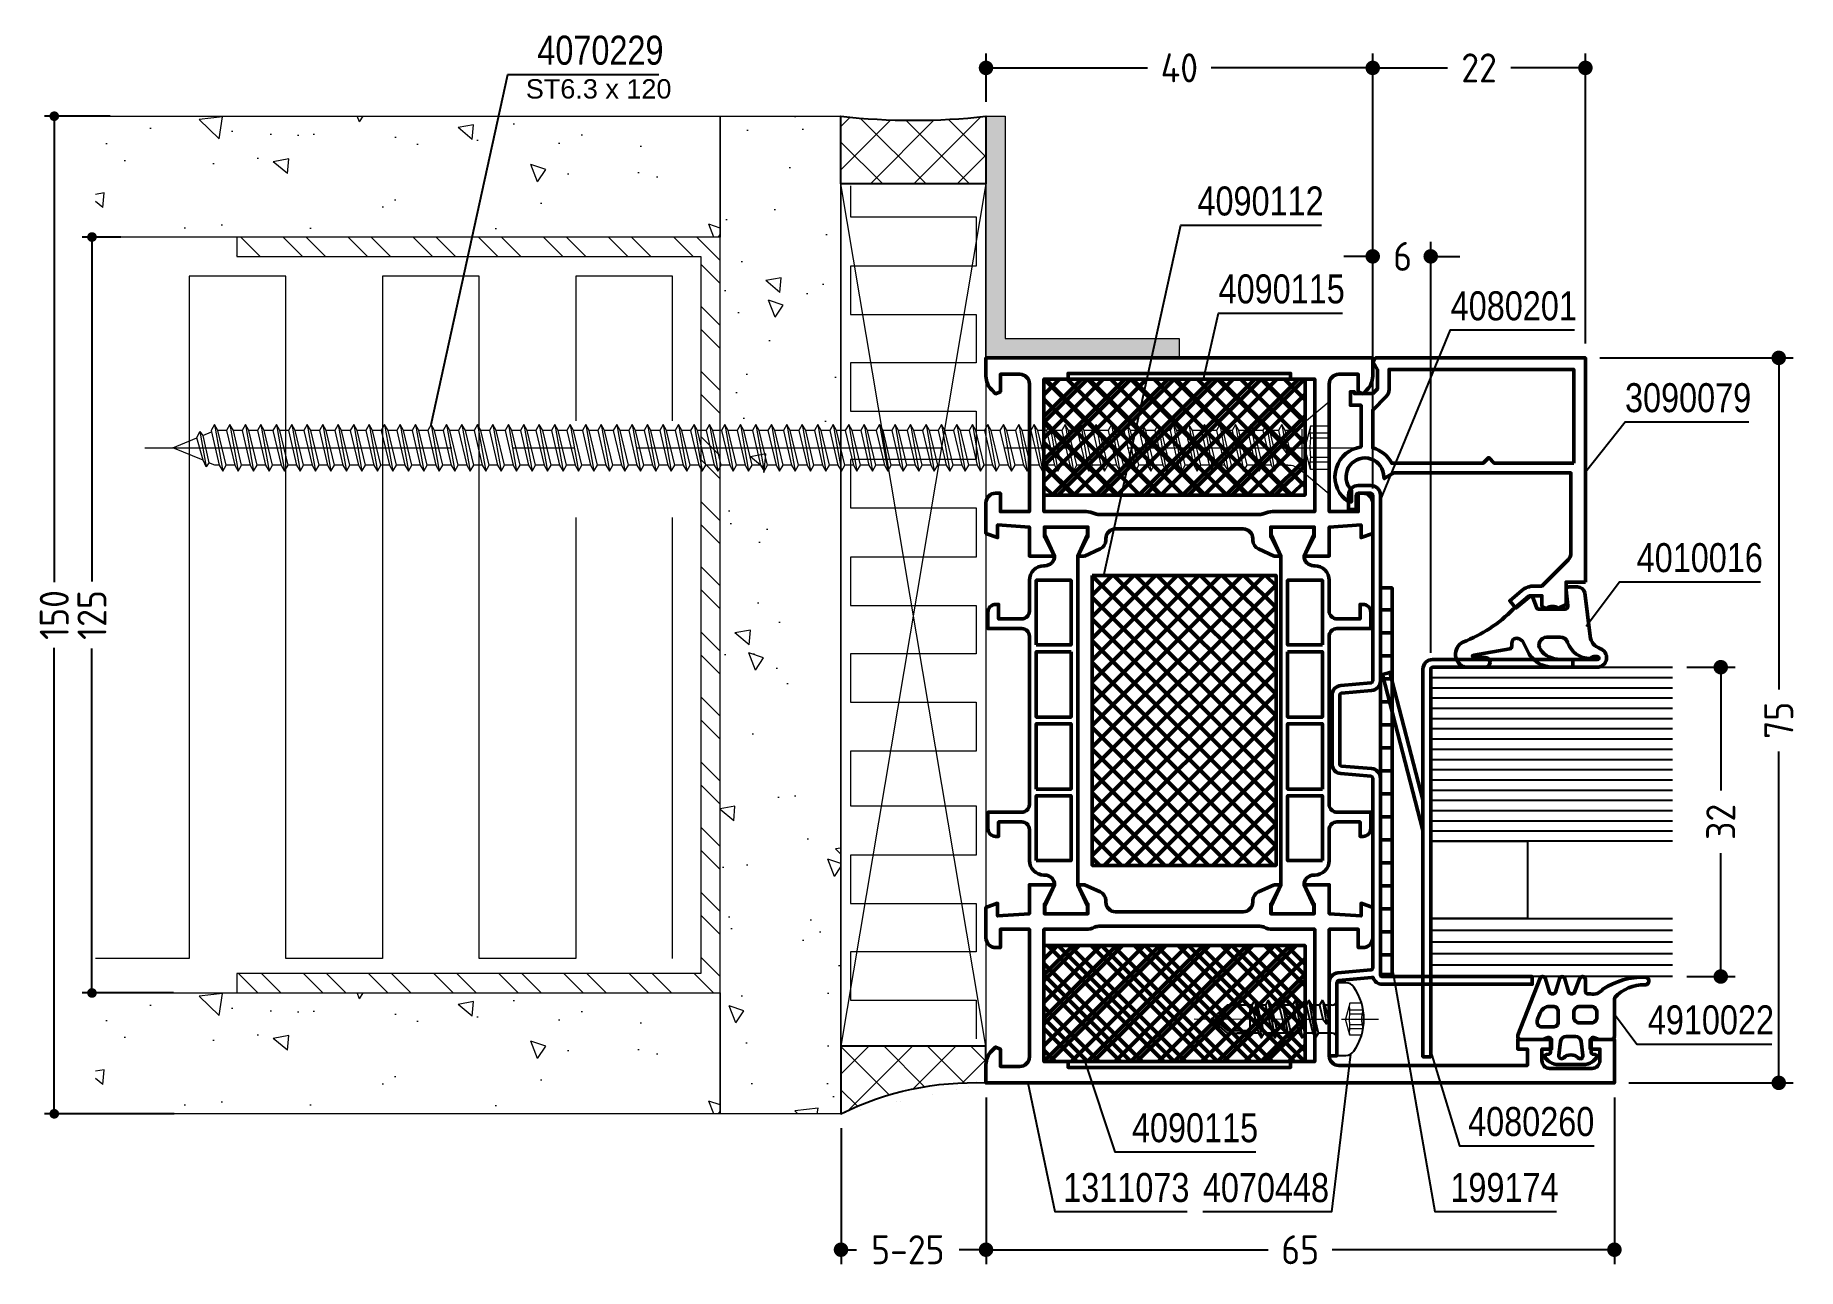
# Model space of a CAD drawing. Header units: millimetres. Extents: x 14 to 196, y 77 to 205.
import ezdxf

# ---------------------------------------------------------------- set-up
doc = ezdxf.new("R2010")
doc.units = ezdxf.units.MM
doc.linetypes.add('CENTER', pattern=[50.8, 31.75, -6.35, 6.35, -6.35])
doc.linetypes.add('HIDDEN', pattern=[9.525, 6.35, -3.175])
for name, color, linetype, lineweight in [('AM_5', 3, 'Continuous', 25), ('AM_C', 50, 'Continuous', 50), ('AM_S', 80, 'Continuous', 50), ('Cent3', 70, 'CENTER', 18), ('CHide3', 70, 'HIDDEN', 18), ('Cont2', 2, 'Continuous', 25), ('Cont3', 70, 'Continuous', 18), ('Cont4', 10, 'Continuous', 13)]:
    doc.layers.add(name, color=color, linetype=linetype, lineweight=lineweight)
doc.styles.add('HBS_DIMTEXTSTYLE', font='isocp.shx')
doc.styles.add('SWISS', font='swiss.ttf')
doc.styles.add('SWISSL', font='swissl.ttf')
doc.dimstyles.new('HBS_Cata_1-1$0', dxfattribs={"dimtxt": 3, "dimasz": 1, "dimexe": 1, "dimexo": 0, "dimgap": 1, "dimtad": 0, "dimdec": 1, "dimdsep": 46, "dimtxsty": 'HBS_DIMTEXTSTYLE', "dimblk": 'DOT', "dimcen": 0, "dimclrd": 256, "dimclre": 256, "dimclrt": 2, "dimadec": 0, "dimazin": 2, "dimtp": 0.1, "dimtm": 0.1, "dimtfac": 0.7, "dimtdec": 1, "dimtix": 1, "dimtofl": 0, "dimtmove": 0, "dimatfit": 3, "dimldrblk": 'NONE', "dimfxl": 0, "dimlwd": -1, "dimlwe": -1, "dimarcsym": 0})
doc.dimstyles.new('Konstruktionsschnitt 1-1$0', dxfattribs={"dimtxt": 3, "dimasz": 1.5, "dimexe": 1.5, "dimexo": 1.5, "dimgap": 1.5, "dimtad": 0, "dimdsep": 46, "dimtxsty": 'HBS_DIMTEXTSTYLE', "dimblk": 'PUNKT', "dimcen": 0, "dimclrd": 3, "dimclre": 3, "dimclrt": 2, "dimadec": 1, "dimazin": 2, "dimtfac": 0.7, "dimtofl": 0, "dimtmove": 0, "dimatfit": 3, "dimfxl": 0, "dimtolj": 1, "dimtzin": 0, "dimarcsym": 0})

msp = doc.modelspace()

# ---------------------------------------------------------------- texts
at = {"layer": 'AM_5', "color": 2, "linetype": 'Continuous', "style": 'SWISS', "width": 0.8}
for s, p in [('4070229', (65.69, 201.641)), ('4090112', (133.972, 186.041)), ('4090115', (136.157, 176.945)), ('4080201', (160.166, 175.195)), ('3090079', (178.197, 165.693)), ('4010016', (179.405, 149.145)), ('4910022', (180.554, 101.327)), ('4090115', (127.195, 90.169)), ('4080260', (161.968, 90.811)), ('1311073', (120.087, 83.989)), ('4070448', (134.53, 83.974)), ('199174', (160.134, 83.989))]:
    msp.add_text(s, height=3, dxfattribs=at).set_placement(p)

# ---------------------------------------------------------------- blocks, each defined once
blk = doc.blocks.new('ws4070229')
blk.add_lwpolyline([(1.79, -4.29, -0.186611), (2.23, -3), (4.75, 0), (-4.75, 0), (-2.23, -3, -0.176327), (-1.79, -4.22)], format="xyb")
for points in [[(1.93, -2.8), (-1.93, -2.8)], [(0, -4.12), (-1.79, -4.55), (-2.4, -4.9), (-1.79, -5.25), (0, -4.83), (0.61, -4.37), (0, -4.12)], [(-2.4, -4.9), (0.61, -4.37)], [(-1.79, -4.22), (-1.79, -4.55)], [(-1.79, -5.25), (-1.79, -5.75)], [(-1.79, -5.25), (-1.79, -5.35)], [(-1.79, -5.25), (-1.79, -6.15)], [(1.79, -4.29), (1.79, -4.89)], [(1.79, -4.41), (1.79, -5.29)], [(-2.4, -6.5), (2.41, -5.65)], [(-2.4, -8.1), (2.41, -7.25)], [(-1.79, -6.85), (-1.79, -7.75)], [(1.79, -6.01), (1.79, -6.89)], [(-2.4, -9.7), (2.41, -8.85)], [(-1.79, -8.45), (-1.79, -9.35)], [(1.79, -7.61), (1.79, -8.49)], [(-2.4, -11.3), (2.41, -10.45)], [(-1.79, -10.05), (-1.79, -10.95)], [(1.79, -9.21), (1.79, -10.09)], [(1.79, -10.81), (1.79, -11.69)], [(-2.4, -12.9), (2.41, -12.05)], [(-1.79, -11.65), (-1.79, -12.55)], [(1.79, -12.41), (1.79, -13.29)], [(-2.4, -14.5), (2.41, -13.65)], [(-1.79, -13.25), (-1.79, -14.15)], [(1.79, -14.01), (1.79, -14.89)], [(-2.4, -16.1), (2.41, -15.25)], [(-1.79, -14.85), (-1.79, -15.75)], [(1.79, -15.61), (1.79, -16.49)], [(-2.4, -17.7), (2.41, -16.85)], [(-1.79, -16.45), (-1.79, -17.35)], [(-1.79, -18.05), (-1.79, -18.95)], [(1.79, -17.21), (1.79, -18.09)], [(-2.4, -19.3), (2.41, -18.45)], [(-2.4, -20.9), (2.41, -20.05)], [(-1.79, -19.65), (-1.79, -20.55)], [(1.79, -18.81), (1.79, -19.69)], [(-2.4, -22.5), (2.41, -21.65)], [(-1.79, -21.25), (-1.79, -22.15)], [(1.79, -20.41), (1.79, -21.29)], [(-2.4, -24.1), (2.41, -23.25)], [(-1.79, -22.85), (-1.79, -23.75)], [(1.79, -22.01), (1.79, -22.89)], [(1.79, -23.61), (1.79, -24.49)], [(-2.4, -25.7), (2.41, -24.85)], [(-1.79, -24.45), (-1.79, -25.35)], [(1.79, -25.21), (1.79, -26.09)], [(-2.4, -27.3), (2.41, -26.45)], [(-1.79, -26.05), (-1.79, -26.95)], [(1.79, -26.81), (1.79, -27.69)], [(-2.4, -28.9), (2.41, -28.05)], [(-1.79, -27.65), (-1.79, -28.55)], [(1.79, -28.41), (1.79, -29.29)], [(-2.4, -30.5), (2.41, -29.65)], [(-1.79, -29.25), (-1.79, -30.15)], [(-1.79, -30.85), (-1.79, -31.75)], [(1.79, -30.01), (1.79, -30.89)], [(-2.4, -32.1), (2.41, -31.25)], [(-1.79, -32.45), (-1.79, -33.35)], [(1.79, -31.61), (1.79, -32.49)], [(-2.4, -33.7), (2.41, -32.85)], [(-2.4, -35.3), (2.41, -34.45)], [(-1.79, -34.05), (-1.79, -34.95)], [(1.79, -33.21), (1.79, -34.09)], [(-2.4, -36.9), (2.41, -36.05)], [(-1.79, -35.65), (-1.79, -36.55)], [(1.79, -34.81), (1.79, -35.69)], [(1.79, -36.41), (1.79, -37.29)], [(-2.4, -38.5), (2.41, -37.65)], [(-1.79, -37.25), (-1.79, -38.15)], [(1.79, -38.01), (1.79, -38.89)], [(-2.4, -40.1), (2.41, -39.25)], [(-1.79, -38.85), (-1.79, -39.75)], [(1.79, -39.61), (1.79, -40.49)], [(-2.4, -41.7), (2.41, -40.85)], [(-1.79, -40.45), (-1.79, -41.35)], [(1.79, -41.21), (1.79, -42.09)], [(-2.4, -43.3), (2.41, -42.45)], [(-1.79, -42.05), (-1.79, -42.95)], [(-1.79, -43.65), (-1.79, -44.55)], [(1.79, -42.81), (1.79, -43.69)], [(-2.4, -44.9), (2.41, -44.05)], [(-1.79, -45.25), (-1.79, -46.15)], [(1.79, -44.41), (1.79, -45.29)], [(-2.4, -46.5), (2.41, -45.65)], [(-2.4, -48.1), (2.41, -47.25)], [(-1.79, -46.85), (-1.79, -47.75)], [(1.79, -46.01), (1.79, -46.89)], [(-2.4, -49.7), (2.41, -48.85)], [(-1.79, -48.45), (-1.79, -49.35)], [(1.79, -47.61), (1.79, -48.49)], [(1.79, -49.21), (1.79, -50.09)], [(-2.4, -51.3), (2.41, -50.45)], [(-1.79, -50.05), (-1.79, -50.95)], [(1.79, -50.81), (1.79, -51.69)], [(-2.4, -52.9), (2.41, -52.05)], [(-1.79, -51.65), (-1.79, -52.55)], [(1.79, -52.41), (1.79, -53.29)], [(-2.4, -54.5), (2.41, -53.65)], [(-1.79, -53.25), (-1.79, -54.15)], [(1.79, -54.01), (1.79, -54.89)], [(-2.4, -56.1), (2.41, -55.25)], [(-1.79, -54.85), (-1.79, -55.75)], [(-1.79, -56.45), (-1.79, -57.35)], [(1.79, -55.61), (1.79, -56.49)], [(-2.4, -57.7), (2.41, -56.85)], [(-1.79, -58.05), (-1.79, -58.95)], [(1.79, -57.21), (1.79, -58.09)], [(-2.4, -59.3), (2.41, -58.45)], [(-2.4, -60.9), (2.41, -60.05)], [(-1.79, -59.65), (-1.79, -60.55)], [(1.79, -58.81), (1.79, -59.69)], [(-2.4, -62.5), (2.41, -61.65)], [(-1.79, -61.25), (-1.79, -62.15)], [(1.79, -60.41), (1.79, -61.29)], [(-2.4, -64.1), (2.41, -63.25)], [(-1.79, -62.85), (-1.79, -63.75)], [(1.79, -62.01), (1.79, -62.89)], [(1.79, -63.61), (1.79, -64.49)], [(-2.4, -65.7), (2.41, -64.85)], [(-1.79, -64.45), (-1.79, -65.35)], [(1.79, -65.21), (1.79, -66.09)], [(-2.4, -67.3), (2.41, -66.45)], [(-1.79, -66.05), (-1.79, -66.95)], [(1.79, -66.81), (1.79, -67.69)], [(-2.4, -68.9), (2.41, -68.05)], [(-1.79, -67.65), (-1.79, -68.55)], [(-1.79, -69.25), (-1.79, -70.15)], [(1.79, -68.41), (1.79, -69.29)], [(-2.4, -70.5), (2.41, -69.65)], [(-1.79, -70.85), (-1.79, -71.75)], [(1.79, -70.01), (1.79, -70.89)], [(-2.4, -72.1), (2.41, -71.25)], [(-2.4, -73.7), (2.41, -72.85)], [(-1.79, -72.45), (-1.79, -73.35)], [(1.79, -71.61), (1.79, -72.49)], [(-2.4, -75.3), (2.41, -74.45)], [(-1.79, -74.05), (-1.79, -74.95)], [(1.79, -73.21), (1.79, -74.09)], [(-2.4, -76.9), (2.41, -76.05)], [(-1.79, -75.65), (-1.79, -76.55)], [(1.79, -74.81), (1.79, -75.69)], [(1.79, -76.41), (1.79, -77.29)], [(-2.4, -78.5), (2.41, -77.65)], [(-1.79, -77.25), (-1.79, -78.15)], [(1.79, -78.01), (1.79, -78.89)], [(-2.4, -80.1), (2.41, -79.25)], [(-1.79, -78.85), (-1.79, -79.75)], [(1.79, -79.61), (1.79, -80.49)], [(-2.4, -81.7), (2.41, -80.85)], [(-1.79, -80.45), (-1.79, -81.35)], [(1.79, -81.21), (1.79, -82.09)], [(-2.4, -83.3), (2.41, -82.45)], [(-1.79, -82.05), (-1.79, -82.95)], [(-1.79, -83.65), (-1.79, -84.55)], [(1.79, -82.81), (1.79, -83.69)], [(-2.4, -84.9), (2.41, -84.05)], [(-2.4, -86.5), (2.41, -85.65)], [(-1.79, -85.25), (-1.79, -86.15)], [(1.79, -84.41), (1.79, -85.29)], [(-2.4, -88.1), (2.41, -87.25)], [(-1.79, -86.85), (-1.79, -87.75)], [(1.79, -86.01), (1.79, -86.89)], [(-2.4, -89.7), (2.41, -88.85)], [(-1.79, -88.45), (-1.79, -89.35)], [(1.79, -87.61), (1.79, -88.49)], [(1.79, -89.21), (1.79, -90.09)], [(-2.4, -91.3), (2.41, -90.45)], [(-1.79, -90.05), (-1.79, -90.95)], [(1.79, -90.81), (1.79, -91.69)], [(-2.4, -92.9), (2.41, -92.05)], [(-1.79, -91.65), (-1.79, -92.55)], [(1.79, -92.41), (1.79, -93.29)], [(-2.4, -94.5), (2.41, -93.65)], [(-1.79, -93.25), (-1.79, -94.15)], [(1.79, -94.01), (1.79, -94.89)], [(-2.4, -96.1), (2.41, -95.25)], [(-1.79, -94.85), (-1.79, -95.75)], [(-1.79, -96.45), (-1.79, -97.35)], [(1.79, -95.61), (1.79, -96.49)], [(-2.4, -97.7), (2.41, -96.85)], [(-1.79, -98.05), (-1.79, -98.95)], [(1.79, -97.21), (1.79, -98.09)], [(-2.4, -99.3), (2.41, -98.45)], [(-2.4, -100.9), (2.41, -100.05)], [(-1.79, -99.65), (-1.79, -100.55)], [(1.79, -98.81), (1.79, -99.69)], [(-2.4, -102.5), (2.41, -101.65)], [(-1.79, -101.25), (-1.79, -102.15)], [(1.79, -100.41), (1.79, -101.29)], [(1.79, -102.01), (1.79, -102.89)], [(-2.4, -104.1), (2.41, -103.25)], [(-1.79, -102.85), (-1.79, -103.75)], [(1.79, -103.61), (1.79, -104.49)], [(-2.4, -105.7), (2.41, -104.85)], [(-1.79, -104.45), (-1.79, -105.35)], [(1.79, -105.21), (1.79, -106.09)], [(-2.4, -107.3), (2.41, -106.45)], [(-1.79, -106.05), (-1.79, -106.95)], [(1.79, -106.81), (1.79, -107.69)], [(-2.4, -108.9), (2.41, -108.05)], [(-1.79, -107.65), (-1.79, -108.55)], [(-1.79, -109.25), (-1.79, -110.15)], [(1.79, -108.41), (1.79, -109.29)], [(-2.4, -110.5), (2.41, -109.65)], [(-1.79, -110.85), (-1.79, -111.75)], [(1.79, -110.01), (1.79, -110.89)], [(-2.4, -112.1), (2.41, -111.25)], [(-2.4, -113.7), (2.41, -112.85)], [(-1.79, -112.45), (-1.79, -113.35)], [(1.79, -111.61), (1.79, -112.49)], [(-2.4, -115.3), (2.41, -114.45)], [(-1.79, -114.05), (-1.79, -114.95)], [(1.79, -113.21), (1.79, -114.09)], [(1.79, -114.81), (1.79, -115.28)], [(-1.7, -116.8), (1.97, -116.15)], [(-1.28, -116.51), (-1.65, -115.62)], [(1.29, -116.48), (0, -119.6), (-1.02, -117.13)], [(1.79, -115.28), (1.55, -115.87)]]:
    blk.add_lwpolyline(points)
for points in [[(1.79, -6.01), (2.41, -5.65), (1.79, -5.29), (-1.79, -6.15), (-2.4, -6.5), (-1.79, -6.85)], [(1.79, -7.61), (2.41, -7.25), (1.79, -6.89), (-1.79, -7.75), (-2.4, -8.1), (-1.79, -8.45)], [(1.79, -9.21), (2.41, -8.85), (1.79, -8.49), (-1.79, -9.35), (-2.4, -9.7), (-1.79, -10.05)], [(1.79, -10.81), (2.41, -10.45), (1.79, -10.09), (-1.79, -10.95), (-2.4, -11.3), (-1.79, -11.65)], [(1.79, -12.41), (2.41, -12.05), (1.79, -11.69), (-1.79, -12.55), (-2.4, -12.9), (-1.79, -13.25)], [(1.79, -14.01), (2.41, -13.65), (1.79, -13.29), (-1.79, -14.15), (-2.4, -14.5), (-1.79, -14.85)], [(1.79, -15.61), (2.41, -15.25), (1.79, -14.89), (-1.79, -15.75), (-2.4, -16.1), (-1.79, -16.45)], [(1.79, -17.21), (2.41, -16.85), (1.79, -16.49), (-1.79, -17.35), (-2.4, -17.7), (-1.79, -18.05)], [(1.79, -18.81), (2.41, -18.45), (1.79, -18.09), (-1.79, -18.95), (-2.4, -19.3), (-1.79, -19.65)], [(1.79, -20.41), (2.41, -20.05), (1.79, -19.69), (-1.79, -20.55), (-2.4, -20.9), (-1.79, -21.25)], [(1.79, -22.01), (2.41, -21.65), (1.79, -21.29), (-1.79, -22.15), (-2.4, -22.5), (-1.79, -22.85)], [(1.79, -23.61), (2.41, -23.25), (1.79, -22.89), (-1.79, -23.75), (-2.4, -24.1), (-1.79, -24.45)], [(1.79, -25.21), (2.41, -24.85), (1.79, -24.49), (-1.79, -25.35), (-2.4, -25.7), (-1.79, -26.05)], [(1.79, -26.81), (2.41, -26.45), (1.79, -26.09), (-1.79, -26.95), (-2.4, -27.3), (-1.79, -27.65)], [(1.79, -28.41), (2.41, -28.05), (1.79, -27.69), (-1.79, -28.55), (-2.4, -28.9), (-1.79, -29.25)], [(1.79, -30.01), (2.41, -29.65), (1.79, -29.29), (-1.79, -30.15), (-2.4, -30.5), (-1.79, -30.85)], [(1.79, -31.61), (2.41, -31.25), (1.79, -30.89), (-1.79, -31.75), (-2.4, -32.1), (-1.79, -32.45)], [(1.79, -33.21), (2.41, -32.85), (1.79, -32.49), (-1.79, -33.35), (-2.4, -33.7), (-1.79, -34.05)], [(1.79, -34.81), (2.41, -34.45), (1.79, -34.09), (-1.79, -34.95), (-2.4, -35.3), (-1.79, -35.65)], [(1.79, -36.41), (2.41, -36.05), (1.79, -35.69), (-1.79, -36.55), (-2.4, -36.9), (-1.79, -37.25)], [(1.79, -38.01), (2.41, -37.65), (1.79, -37.29), (-1.79, -38.15), (-2.4, -38.5), (-1.79, -38.85)], [(1.79, -39.61), (2.41, -39.25), (1.79, -38.89), (-1.79, -39.75), (-2.4, -40.1), (-1.79, -40.45)], [(1.79, -41.21), (2.41, -40.85), (1.79, -40.49), (-1.79, -41.35), (-2.4, -41.7), (-1.79, -42.05)], [(1.79, -42.81), (2.41, -42.45), (1.79, -42.09), (-1.79, -42.95), (-2.4, -43.3), (-1.79, -43.65)], [(1.79, -44.41), (2.41, -44.05), (1.79, -43.69), (-1.79, -44.55), (-2.4, -44.9), (-1.79, -45.25)], [(1.79, -46.01), (2.41, -45.65), (1.79, -45.29), (-1.79, -46.15), (-2.4, -46.5), (-1.79, -46.85)], [(1.79, -47.61), (2.41, -47.25), (1.79, -46.89), (-1.79, -47.75), (-2.4, -48.1), (-1.79, -48.45)], [(1.79, -49.21), (2.41, -48.85), (1.79, -48.49), (-1.79, -49.35), (-2.4, -49.7), (-1.79, -50.05)], [(1.79, -50.81), (2.41, -50.45), (1.79, -50.09), (-1.79, -50.95), (-2.4, -51.3), (-1.79, -51.65)], [(1.79, -52.41), (2.41, -52.05), (1.79, -51.69), (-1.79, -52.55), (-2.4, -52.9), (-1.79, -53.25)], [(1.79, -54.01), (2.41, -53.65), (1.79, -53.29), (-1.79, -54.15), (-2.4, -54.5), (-1.79, -54.85)], [(1.79, -55.61), (2.41, -55.25), (1.79, -54.89), (-1.79, -55.75), (-2.4, -56.1), (-1.79, -56.45)], [(1.79, -57.21), (2.41, -56.85), (1.79, -56.49), (-1.79, -57.35), (-2.4, -57.7), (-1.79, -58.05)], [(1.79, -58.81), (2.41, -58.45), (1.79, -58.09), (-1.79, -58.95), (-2.4, -59.3), (-1.79, -59.65)], [(1.79, -60.41), (2.41, -60.05), (1.79, -59.69), (-1.79, -60.55), (-2.4, -60.9), (-1.79, -61.25)], [(1.79, -62.01), (2.41, -61.65), (1.79, -61.29), (-1.79, -62.15), (-2.4, -62.5), (-1.79, -62.85)], [(1.79, -63.61), (2.41, -63.25), (1.79, -62.89), (-1.79, -63.75), (-2.4, -64.1), (-1.79, -64.45)], [(1.79, -65.21), (2.41, -64.85), (1.79, -64.49), (-1.79, -65.35), (-2.4, -65.7), (-1.79, -66.05)], [(1.79, -66.81), (2.41, -66.45), (1.79, -66.09), (-1.79, -66.95), (-2.4, -67.3), (-1.79, -67.65)], [(1.79, -68.41), (2.41, -68.05), (1.79, -67.69), (-1.79, -68.55), (-2.4, -68.9), (-1.79, -69.25)], [(1.79, -70.01), (2.41, -69.65), (1.79, -69.29), (-1.79, -70.15), (-2.4, -70.5), (-1.79, -70.85)], [(1.79, -71.61), (2.41, -71.25), (1.79, -70.89), (-1.79, -71.75), (-2.4, -72.1), (-1.79, -72.45)], [(1.79, -73.21), (2.41, -72.85), (1.79, -72.49), (-1.79, -73.35), (-2.4, -73.7), (-1.79, -74.05)], [(1.79, -74.81), (2.41, -74.45), (1.79, -74.09), (-1.79, -74.95), (-2.4, -75.3), (-1.79, -75.65)], [(1.79, -76.41), (2.41, -76.05), (1.79, -75.69), (-1.79, -76.55), (-2.4, -76.9), (-1.79, -77.25)], [(1.79, -78.01), (2.41, -77.65), (1.79, -77.29), (-1.79, -78.15), (-2.4, -78.5), (-1.79, -78.85)], [(1.79, -79.61), (2.41, -79.25), (1.79, -78.89), (-1.79, -79.75), (-2.4, -80.1), (-1.79, -80.45)], [(1.79, -81.21), (2.41, -80.85), (1.79, -80.49), (-1.79, -81.35), (-2.4, -81.7), (-1.79, -82.05)], [(1.79, -82.81), (2.41, -82.45), (1.79, -82.09), (-1.79, -82.95), (-2.4, -83.3), (-1.79, -83.65)], [(1.79, -84.41), (2.41, -84.05), (1.79, -83.69), (-1.79, -84.55), (-2.4, -84.9), (-1.79, -85.25)], [(1.79, -86.01), (2.41, -85.65), (1.79, -85.29), (-1.79, -86.15), (-2.4, -86.5), (-1.79, -86.85)], [(1.79, -87.61), (2.41, -87.25), (1.79, -86.89), (-1.79, -87.75), (-2.4, -88.1), (-1.79, -88.45)], [(1.79, -89.21), (2.41, -88.85), (1.79, -88.49), (-1.79, -89.35), (-2.4, -89.7), (-1.79, -90.05)], [(1.79, -90.81), (2.41, -90.45), (1.79, -90.09), (-1.79, -90.95), (-2.4, -91.3), (-1.79, -91.65)], [(1.79, -92.41), (2.41, -92.05), (1.79, -91.69), (-1.79, -92.55), (-2.4, -92.9), (-1.79, -93.25)], [(1.79, -94.01), (2.41, -93.65), (1.79, -93.29), (-1.79, -94.15), (-2.4, -94.5), (-1.79, -94.85)], [(1.79, -95.61), (2.41, -95.25), (1.79, -94.89), (-1.79, -95.75), (-2.4, -96.1), (-1.79, -96.45)], [(1.79, -97.21), (2.41, -96.85), (1.79, -96.49), (-1.79, -97.35), (-2.4, -97.7), (-1.79, -98.05)], [(1.79, -98.81), (2.41, -98.45), (1.79, -98.09), (-1.79, -98.95), (-2.4, -99.3), (-1.79, -99.65)], [(1.79, -100.41), (2.41, -100.05), (1.79, -99.69), (-1.79, -100.55), (-2.4, -100.9), (-1.79, -101.25)], [(1.79, -102.01), (2.41, -101.65), (1.79, -101.29), (-1.79, -102.15), (-2.4, -102.5), (-1.79, -102.85)], [(1.79, -103.61), (2.41, -103.25), (1.79, -102.89), (-1.79, -103.75), (-2.4, -104.1), (-1.79, -104.45)], [(1.79, -105.21), (2.41, -104.85), (1.79, -104.49), (-1.79, -105.35), (-2.4, -105.7), (-1.79, -106.05)], [(1.79, -106.81), (2.41, -106.45), (1.79, -106.09), (-1.79, -106.95), (-2.4, -107.3), (-1.79, -107.65)], [(1.79, -108.41), (2.41, -108.05), (1.79, -107.69), (-1.79, -108.55), (-2.4, -108.9), (-1.79, -109.25)], [(1.79, -110.01), (2.41, -109.65), (1.79, -109.29), (-1.79, -110.15), (-2.4, -110.5), (-1.79, -110.85)], [(1.79, -111.61), (2.41, -111.25), (1.79, -110.89), (-1.79, -111.75), (-2.4, -112.1), (-1.79, -112.45)], [(1.79, -113.21), (2.41, -112.85), (1.79, -112.49), (-1.79, -113.35), (-2.4, -113.7), (-1.79, -114.05)], [(1.79, -114.81), (2.41, -114.45), (1.79, -114.09), (-1.79, -114.95), (-2.4, -115.3), (-1.79, -115.65)], [(1.55, -115.87), (1.97, -116.15), (1.29, -116.48), (-1.02, -117.13), (-1.7, -116.8), (-1.28, -116.51)]]:
    blk.add_lwpolyline(points, close=True)
at = {"layer": 'Cent3'}
blk.add_lwpolyline([(0, -122.5), (0, 2.5)], dxfattribs=at)
at = {"layer": 'CHide3'}
for points in [[(-2.25, 0), (-2.25, -1.93)], [(-1, 0), (-1, -1.93)], [(1, 0), (1, -1.93)], [(2.25, 0), (2.25, -1.93)], [(-1.5, -0.06), (-1.5, -1.99)], [(1.5, -0.06), (1.5, -1.99)], [(-2.25, -1.93), (0, -2.53)], [(2.25, -1.93), (0, -2.53)]]:
    blk.add_lwpolyline(points, dxfattribs=at)
for centre, radius, start, end in [((-1.63, 3.32), 3.38, 259.3357, 280.6643), ((0, 3.36), 3.5, 253.4149, 286.5851), ((1.62, 3.32), 3.38, 259.3357, 280.6643), ((-1.63, 1.39), 3.38, 259.3357, 280.6643), ((0, 6.17), 8.16, 262.9585, 277.0415), ((1.62, 1.39), 3.38, 259.3357, 280.6643)]:
    blk.add_arc(centre, radius, start, end, dxfattribs=at)
blk = doc.blocks.new('*U5', base_point=(100.732, 352.333))
blk.add_lwpolyline([(110.732, 352.333), (100.732, 352.333), (100.732, 364.833), (101.732, 364.833), (101.732, 353.333), (110.732, 353.333)], close=True)
blk = doc.blocks.new('_Dot')
at = {"color": 0, "linetype": 'ByBlock', "lineweight": -2}
blk.add_line((-0.5, 0), (-1, 0), dxfattribs=at)
at = {"color": 0, "linetype": 'ByBlock', "const_width": 0.5}
blk.add_lwpolyline([(-0.25, 0, 1), (0.25, 0, 1)], format="xyb", close=True, dxfattribs=at)
blk = doc.blocks.new('*D6')
at = {"layer": 'AM_5', "transparency": 16777216}
for p, q in [((21.49, 196.31), (14.72, 196.31)), ((15.72, 195.31), (15.72, 148.11)), ((15.72, 94.11), (15.72, 141.31)), ((28.12, 93.11), (14.72, 93.11))]:
    blk.add_line(p, q, dxfattribs=at)
for p, rotation in [((15.72, 196.31), 90), ((15.72, 93.11), 270)]:
    blk.add_blockref('_Dot', p, dxfattribs=dict(at, rotation=rotation))
at = {"layer": 'AM_5', "color": 2, "linetype": 'Continuous', "transparency": 16777216, "insert": (15.72, 144.71), "char_height": 3, "attachment_point": 5, "rotation": 90, "style": 'HBS_DIMTEXTSTYLE'}
blk.add_mtext('\\A1;150', dxfattribs=at)
blk = doc.blocks.new('_None')
blk = doc.blocks.new('*D7')
at = {"layer": 'AM_5', "transparency": 16777216}
for p, q in [((22.62, 183.81), (18.62, 183.81)), ((19.62, 182.81), (19.62, 148.17)), ((19.62, 106.61), (19.62, 141.25)), ((28.06, 105.61), (18.62, 105.61))]:
    blk.add_line(p, q, dxfattribs=at)
for p, rotation in [((19.62, 183.81), 90), ((19.62, 105.61), 270)]:
    blk.add_blockref('_Dot', p, dxfattribs=dict(at, rotation=rotation))
at = {"layer": 'AM_5', "color": 2, "linetype": 'Continuous', "transparency": 16777216, "insert": (19.62, 144.71), "char_height": 3, "attachment_point": 5, "rotation": 90, "style": 'HBS_DIMTEXTSTYLE'}
blk.add_mtext('\\A1;125', dxfattribs=at)
blk = doc.blocks.new('PUNKT')
at = {"color": 0, "linetype": 'Continuous'}
blk.add_line((-0.5, 0), (-1, 0), dxfattribs=at)
at = {"color": 0, "linetype": 'Continuous', "const_width": 0.5}
blk.add_lwpolyline([(-0.25, 0, 1), (0.25, 0, 1)], format="xyb", close=True, dxfattribs=at)
blk = doc.blocks.new('*D8')
at = {"layer": 'AM_5', "color": 3, "lineweight": -2, "transparency": 16777216}
for p, q in [((112.1, 197.81), (112.1, 202.81)), ((152.1, 172.81), (152.1, 202.81)), ((113.6, 201.31), (128.79, 201.31)), ((150.6, 201.31), (135.4, 201.31))]:
    blk.add_line(p, q, dxfattribs=at)
at = {"layer": 'AM_5', "color": 3, "lineweight": -2, "transparency": 16777216, "xscale": 1.5, "yscale": 1.5, "zscale": 1.5, "rotation": 180}
blk.add_blockref('PUNKT', (112.1, 201.31), dxfattribs=at)
at = {"layer": 'AM_5', "color": 3, "lineweight": -2, "transparency": 16777216, "xscale": 1.5, "yscale": 1.5, "zscale": 1.5}
blk.add_blockref('PUNKT', (152.1, 201.31), dxfattribs=at)
at = {"layer": 'AM_5', "color": 2, "linetype": 'Continuous', "transparency": 16777216, "insert": (132.1, 201.31), "char_height": 3, "attachment_point": 5, "style": 'HBS_DIMTEXTSTYLE'}
blk.add_mtext('\\A1;40', dxfattribs=at)
blk = doc.blocks.new('*D9')
at = {"layer": 'AM_5', "color": 3, "lineweight": -2, "transparency": 16777216}
for p, q in [((152.1, 172.81), (152.1, 202.81)), ((174.1, 172.81), (174.1, 202.81)), ((153.6, 201.31), (159.82, 201.31)), ((172.6, 201.31), (166.37, 201.31))]:
    blk.add_line(p, q, dxfattribs=at)
at = {"layer": 'AM_5', "color": 3, "lineweight": -2, "transparency": 16777216, "xscale": 1.5, "yscale": 1.5, "zscale": 1.5, "rotation": 180}
blk.add_blockref('PUNKT', (152.1, 201.31), dxfattribs=at)
at = {"layer": 'AM_5', "color": 3, "lineweight": -2, "transparency": 16777216, "xscale": 1.5, "yscale": 1.5, "zscale": 1.5}
blk.add_blockref('PUNKT', (174.1, 201.31), dxfattribs=at)
at = {"layer": 'AM_5', "color": 2, "linetype": 'Continuous', "transparency": 16777216, "insert": (163.1, 201.31), "char_height": 3, "attachment_point": 5, "style": 'HBS_DIMTEXTSTYLE'}
blk.add_mtext('\\A1;22', dxfattribs=at)
blk = doc.blocks.new('*D10')
at = {"layer": 'AM_5', "color": 3, "lineweight": -2, "transparency": 16777216}
for p, q in [((112.1, 94.81), (112.1, 77.55)), ((177.1, 94.81), (177.1, 77.55)), ((113.6, 79.05), (141.29, 79.05)), ((175.6, 79.05), (147.9, 79.05))]:
    blk.add_line(p, q, dxfattribs=at)
at = {"layer": 'AM_5', "color": 3, "lineweight": -2, "transparency": 16777216, "xscale": 1.5, "yscale": 1.5, "zscale": 1.5, "rotation": 180}
blk.add_blockref('PUNKT', (112.1, 79.05), dxfattribs=at)
at = {"layer": 'AM_5', "color": 3, "lineweight": -2, "transparency": 16777216, "xscale": 1.5, "yscale": 1.5, "zscale": 1.5}
blk.add_blockref('PUNKT', (177.1, 79.05), dxfattribs=at)
at = {"layer": 'AM_5', "color": 2, "linetype": 'Continuous', "transparency": 16777216, "insert": (144.6, 79.05), "char_height": 3, "attachment_point": 5, "style": 'HBS_DIMTEXTSTYLE'}
blk.add_mtext('\\A1;65', dxfattribs=at)
blk = doc.blocks.new('*D11')
at = {"layer": 'AM_5', "color": 3, "lineweight": -2, "transparency": 16777216}
for p, q in [((152.1, 157.81), (152.1, 183.31)), ((158.1, 140.81), (158.1, 183.31)), ((150.6, 181.81), (149.1, 181.81)), ((159.6, 181.81), (161.1, 181.81))]:
    blk.add_line(p, q, dxfattribs=at)
at = {"layer": 'AM_5', "color": 3, "lineweight": -2, "transparency": 16777216, "xscale": 1.5, "yscale": 1.5, "zscale": 1.5}
blk.add_blockref('PUNKT', (152.1, 181.81), dxfattribs=at)
at = {"layer": 'AM_5', "color": 3, "lineweight": -2, "transparency": 16777216, "xscale": 1.5, "yscale": 1.5, "zscale": 1.5, "rotation": 180}
blk.add_blockref('PUNKT', (158.1, 181.81), dxfattribs=at)
at = {"layer": 'AM_5', "color": 2, "linetype": 'Continuous', "transparency": 16777216, "insert": (155.19, 181.81), "char_height": 3, "attachment_point": 5, "style": 'HBS_DIMTEXTSTYLE'}
blk.add_mtext('\\A1;6', dxfattribs=at)
blk = doc.blocks.new('*D12')
at = {"layer": 'AM_5', "color": 3, "lineweight": -2, "transparency": 16777216}
for p, q in [((184.6, 139.31), (189.6, 139.31)), ((188.1, 137.81), (188.1, 126.55)), ((188.1, 108.81), (188.1, 120.07)), ((184.6, 107.31), (189.6, 107.31))]:
    blk.add_line(p, q, dxfattribs=at)
at = {"layer": 'AM_5', "color": 3, "lineweight": -2, "transparency": 16777216, "xscale": 1.5, "yscale": 1.5, "zscale": 1.5}
for p, rotation in [((188.1, 139.31), 90), ((188.1, 107.31), 270)]:
    blk.add_blockref('PUNKT', p, dxfattribs=dict(at, rotation=rotation))
at = {"layer": 'AM_5', "color": 2, "linetype": 'Continuous', "transparency": 16777216, "insert": (188.1, 123.31), "char_height": 3, "attachment_point": 5, "rotation": 90, "style": 'HBS_DIMTEXTSTYLE'}
blk.add_mtext('\\A1;32', dxfattribs=at)
blk = doc.blocks.new('*D13')
at = {"layer": 'AM_5', "color": 3, "lineweight": -2, "transparency": 16777216}
for p, q in [((175.6, 171.31), (195.6, 171.31)), ((194.1, 169.81), (194.1, 137.02)), ((194.1, 97.81), (194.1, 130.6)), ((178.6, 96.31), (195.6, 96.31))]:
    blk.add_line(p, q, dxfattribs=at)
at = {"layer": 'AM_5', "color": 3, "lineweight": -2, "transparency": 16777216, "xscale": 1.5, "yscale": 1.5, "zscale": 1.5}
for p, rotation in [((194.1, 171.31), 90), ((194.1, 96.31), 270)]:
    blk.add_blockref('PUNKT', p, dxfattribs=dict(at, rotation=rotation))
at = {"layer": 'AM_5', "color": 2, "linetype": 'Continuous', "transparency": 16777216, "insert": (194.1, 133.81), "char_height": 3, "attachment_point": 5, "rotation": 90, "style": 'HBS_DIMTEXTSTYLE'}
blk.add_mtext('\\A1;75', dxfattribs=at)
blk = doc.blocks.new('ZAHL links')
at = {"layer": 'AM_5', "color": 2, "linetype": 'Continuous', "style": 'SWISSL'}
blk.add_attdef('XXX', (1.85, -2.5), '', height=1.5, dxfattribs=at)
blk = doc.blocks.new('*D15')
at = {"layer": 'AM_5', "color": 3, "lineweight": -2, "transparency": 16777216}
for p, q in [((112.1, 94.81), (112.1, 77.55)), ((97.1, 91.61), (97.1, 77.55)), ((98.6, 79.05), (98.7, 79.05)), ((110.6, 79.05), (109.33, 79.05))]:
    blk.add_line(p, q, dxfattribs=at)
at = {"layer": 'AM_5', "color": 3, "lineweight": -2, "transparency": 16777216, "xscale": 1.5, "yscale": 1.5, "zscale": 1.5, "rotation": 180}
blk.add_blockref('PUNKT', (97.1, 79.05), dxfattribs=at)
at = {"layer": 'AM_5', "color": 3, "lineweight": -2, "transparency": 16777216, "xscale": 1.5, "yscale": 1.5, "zscale": 1.5}
blk.add_blockref('PUNKT', (112.1, 79.05), dxfattribs=at)
at = {"layer": 'AM_5', "color": 2, "linetype": 'Continuous', "transparency": 16777216, "insert": (104.01, 79.05), "char_height": 3, "attachment_point": 5, "style": 'HBS_DIMTEXTSTYLE'}
blk.add_mtext('\\A1;5-25', dxfattribs=at)
blk = doc.blocks.new('WS4070448')
for p, q in [((-1.45, -9), (-1.45, -11.36)), ((-1.45, -9), (1.45, -9)), ((1.45, -11.36), (1.45, -9)), ((-1.45, -11.36), (0, -13)), ((0, -13), (1.45, -11.36))]:
    blk.add_line(p, q)
blk.add_lwpolyline([(3.32, 1.75, 0.314856), (-3.32, 1.75, 0.244912), (-3.75, 0.93), (-3.75, 0), (3.75, 0), (3.75, 0.93, 0.244912), (3.32, 1.75, 0.138291)], format="xyb")
for points in [[(-1.95, -1.5), (-1.45, -1.79), (0, -1.44), (0.5, -1.07), (0, -0.87), (-1.45, -1.21)], [(-1.95, -2.9), (-1.45, -3.19), (1.45, -2.5), (1.95, -2.21), (1.45, -1.92), (-1.45, -2.61)], [(-1.95, -4.3), (-1.45, -4.59), (1.45, -3.9), (1.95, -3.61), (1.45, -3.32), (-1.45, -4.01)], [(-1.95, -5.7), (-1.45, -5.99), (1.45, -5.3), (1.95, -5.01), (1.45, -4.72), (-1.45, -5.41)], [(-1.95, -7.1), (-1.45, -7.39), (1.45, -6.7), (1.95, -6.41), (1.45, -6.12), (-1.45, -6.81)], [(-1.95, -8.5), (-1.45, -8.79), (1.45, -8.1), (1.95, -7.81), (1.45, -7.52), (-1.45, -8.21)]]:
    blk.add_lwpolyline(points, close=True)
for points in [[(-1.95, -1.5), (0.5, -1.07)], [(-1.45, -0.5), (-1.45, -1.21)], [(-1.45, -1.79), (-1.45, -2.21)], [(-1.45, -1.79), (-1.45, -2.61)], [(-1.45, -1.79), (-1.45, -2.61)], [(1.45, -0.5), (1.45, -1.92)], [(-1.95, -2.9), (1.95, -2.21)], [(-1.95, -4.3), (1.95, -3.61)], [(-1.45, -3.19), (-1.45, -4.01)], [(1.45, -2.5), (1.45, -3.32)], [(-1.95, -5.7), (1.95, -5.01)], [(-1.45, -4.59), (-1.45, -5.41)], [(1.45, -3.9), (1.45, -4.72)], [(1.45, -5.3), (1.45, -6.12)], [(-1.95, -7.1), (1.95, -6.41)], [(-1.45, -5.99), (-1.45, -6.81)], [(1.45, -6.7), (1.45, -7.52)], [(-1.95, -8.5), (1.95, -7.81)], [(-1.45, -7.39), (-1.45, -8.21)], [(-1.45, -8.79), (-1.45, -9)], [(1.2, -9), (1.2, -11.25), (0.03, -12.65)], [(1.45, -8.1), (1.45, -9)], [(-1.45, -10.19), (-1.45, -11.01)], [(1.45, -9.5), (1.45, -10.32)]]:
    blk.add_lwpolyline(points)
for centre, radius, start, end in [((-1.95, -0.5), 0.5, 0, 90), ((1.95, -0.5), 0.5, 90, 180), ((-1.46, -12.83), 1.47, 353.4244, 89.6688)]:
    blk.add_arc(centre, radius, start, end)
at = {"layer": 'Cent3', "ltscale": 0.3}
blk.add_line((-0.02, -14.76), (0, 4.3), dxfattribs=at)
at = {"layer": 'CHide3'}
for p, q in [((-0.97, 1.33), (-0.97, 2.72)), ((-0.56, 1.33), (-0.56, 2.61)), ((0.56, 1.33), (0.56, 2.61)), ((0.97, 1.33), (0.97, 2.72))]:
    blk.add_line(p, q, dxfattribs=at)
for points in [[(-1.65, 2.56), (-1.65, 1.33)], [(1.65, 2.56), (1.65, 1.33)], [(-1.65, 1.33), (0, 0.89)], [(1.65, 1.33), (0, 0.89)]]:
    blk.add_lwpolyline(points, dxfattribs=at)
for centre, radius, start, end in [((-1.59, 3.84), 1.28, 267.2848, 298.8872), ((0, 5.49), 2.94, 250.6988, 289.3012), ((1.59, 3.84), 1.28, 241.1128, 272.7152), ((-1.31, 2.49), 1.21, 253.6643, 286.3357), ((0, 11.41), 10.13, 264.4948, 275.5052), ((1.31, 2.49), 1.21, 253.6643, 286.3357)]:
    blk.add_arc(centre, radius, start, end, dxfattribs=at)
blk = doc.blocks.new('4080260_compressed_wos')
at = {"layer": 'AM_C'}
blk.add_lwpolyline([(0.8, 0.2, -0.414214), (-0.2, -0.8), (-40.3, -0.8), (-40.3, 0), (-0.2, 0, 0.414214), (0, 0.2), (0, 14.7), (0.8, 14.7), (0.8, 0.2)], format="xyb", close=True, dxfattribs=at)
blk.add_lwpolyline([(-13.72, -0.8), (-0.53, -4.23), (-0.74, -5), (-16.9, -0.8)], dxfattribs=at)
blk = doc.blocks.new('*U18', base_point=(158.1, 107.31))
for p, q in [((158.1, 138.25), (183.1, 138.25)), ((158.1, 137.19), (183.1, 137.19)), ((158.1, 136.13), (183.1, 136.13)), ((158.1, 135.07), (183.1, 135.07)), ((158.1, 134.01), (183.1, 134.01)), ((158.1, 132.96), (183.1, 132.96)), ((158.1, 131.9), (183.1, 131.9)), ((158.1, 130.84), (183.1, 130.84)), ((158.1, 129.78), (183.1, 129.78)), ((158.1, 128.72), (183.1, 128.72)), ((158.1, 127.66), (183.1, 127.66)), ((158.1, 126.6), (183.1, 126.6)), ((158.1, 125.54), (183.1, 125.54)), ((158.1, 124.48), (183.1, 124.48)), ((158.1, 123.43), (183.1, 123.43)), ((158.1, 122.37), (183.1, 122.37)), ((158.1, 112.11), (183.1, 112.11)), ((158.1, 110.91), (183.1, 110.91)), ((158.1, 109.71), (183.1, 109.71)), ((158.1, 108.51), (183.1, 108.51))]:
    blk.add_line(p, q)
for points in [[(183.1, 121.31), (158.1, 121.31), (158.1, 139.31), (183.1, 139.31)], [(183.1, 107.31), (158.1, 107.31), (158.1, 113.31), (183.1, 113.31)]]:
    blk.add_lwpolyline(points)
blk.add_lwpolyline([(158.1, 113.31), (158.1, 121.31), (168.1, 121.31), (168.1, 113.31)], close=True)
blk = doc.blocks.new('WI3090079')
for points in [[(-23.2, 22), (-23.2, 20), (-25.5, 20), (-25.9, 19.21, -0.339409), (-25.93, 17.99), (-25.7, 17.5), (-24.6, 17.5), (-24.6, 16.35), (-25.88, 14.82), (-25.12, 14.18), (-24.07, 15.43, 0.176327), (-23.6, 16.71), (-23.6, 17.5), (-20.89, 20.21, -0.198912), (-20.19, 20.5), (-11.9, 20.5), (-11.9, 2.2), (-12.48, 1.19), (-12.04, 1.13, -1.382111), (-13.66, -2.2), (-14.9, -2.2), (-14.9, -2.49, 0.652679), (-9.3, -1.57), (-9.2, -1.2), (-4.9, -1.2), (-4.9, -2.3), (-3.5, -2.3), (-3.5, -1.9), (-3.7, -1.9), (-3.7, 0), (-3.2, 0.5), (-1.25, 0.5), (-0.45, 0.04), (0, 0.3), (0, 22), (-23.2, 22)], [(-10.9, 20.8), (-10.9, 12.58), (-10.32, 12), (-10.9, 11.42), (-10.9, 1.97, -0.213458), (-9.31, 0), (-5.4, 0), (-3.99, 1.41, -0.198912), (-3.28, 1.7), (-1.2, 1.7), (-1.2, 20.8), (-10.9, 20.8)]]:
    blk.add_lwpolyline(points, format="xyb", close=True)
blk = doc.blocks.new('WI4010016')
for points in [[(1.19, 1.96, -0.346133), (1.8, 1.18), (1.8, 0.3, -0.449698), (1.46, 0), (-0.16, 0.2, 0.449698), (-0.5, -0.1), (-0.5, -2.79, 0.315299), (-0.3, -3.07), (0.7, -3.44, -0.548619), (0.81, -3.93), (-0.5, -5.46, 0.104737), (-3.91, -10.66, -0.684728), (-6.5, -10.42), (-6.5, -8.36, -1), (-5.5, -8.36), (-5.5, -9.42, 0.287601), (-5.34, -9.69, 0.156883), (-5.25, -9.53), (-4.59, -5.82, -0.041381), (-4.57, -5.74), (-4.52, -5.69, -0.200274), (-4.31, -5.6), (-4, -5.6, 0.57735), (-3.57, -4.85), (-3.72, -4.58, 0.149451), (-3.85, -4.46), (-5.14, -3.83, -0.069927), (-5.25, -3.76), (-5.51, -3.53, -0.212557), (-6.5, -1.3), (-6.5, 3.2, -0.852431), (-4.55, 3.51, 0.291336), (-3.3, 2.49), (1.19, 1.96)], [(-3.4, -2, -0.612992), (-4.67, -2.65, -0.239931), (-5.7, -0.63), (-5.7, 3.25, -1), (-5.4, 3.25), (-5.4, 2.88, -0.317837), (-5.6, 2.6), (-5.6, 2.51, 0.317975), (-3.93, 0.15, -0.317975), (-3.4, -0.6), (-3.4, -2)]]:
    blk.add_lwpolyline(points, format="xyb", close=True)
blk = doc.blocks.new('WI1311073')
for points in [[(20.5, 29.8), (20.5, 30.5), (18.3, 29.5), (17.5, 29.5), (17.5, 33.9), (18.3, 33.9), (20.5, 32.9), (20.5, 35.5), (17.5, 35.5), (17.28, 38.8), (18.59, 38.8), (18.15, 40), (15, 40, 0.414214), (14, 39), (14, 38.5), (15.9, 38.5), (15.9, 35.5), (2.8, 35.5, -0.414214), (1.8, 36.5), (1.8, 56), (3.5, 56), (3.5, 55), (4.5, 55), (4.5, 58.5), (3.5, 58.5), (3.5, 57.5), (2.3, 57.5, -0.414214), (1.5, 58.3), (1.5, 62.7, -0.414214), (2.3, 63.5), (3.5, 63.5), (3.5, 62.5), (4.5, 62.5), (4.5, 65), (0, 65), (0, 0), (1.9, 0, 0.198912), (3.31, 0.59), (3.71, 0.99), (3.5, 1.5), (1.7, 1.5), (1.7, 3.5, -0.414214), (2.7, 4.5), (15.9, 4.5), (15.9, 1.5), (14, 1.5), (14, 1, 0.414214), (15, 0), (18.15, 0), (18.59, 1.2), (17.28, 1.2), (17.5, 4.5), (20.5, 4.5), (20.5, 7.1), (18.3, 6.1), (17.5, 6.1), (17.5, 10.5), (18.3, 10.5), (20.5, 9.5), (20.5, 10.2), (19.77, 11.81, 0.294108), (18.86, 12.4), (18.7, 12.4, -0.414214), (17.7, 13.4), (17.7, 26.6, -0.414214), (18.7, 27.6), (18.86, 27.6, 0.294108), (19.77, 28.19), (20.5, 29.8)], [(54.5, 32.9), (54.5, 32.95), (56.5, 33.95), (57.5, 33.95), (57.5, 29.45), (56.5, 29.45), (54.5, 30.45), (54.5, 30.5), (20.5, 30.5), (20.5, 30.45), (18.5, 29.45), (17.5, 29.45), (17.5, 33.95), (18.5, 33.95), (20.5, 32.95), (20.5, 32.9, 0.414214), (21.5, 33.9), (21.5, 34, -0.414214), (23, 35.5), (26.2, 35.5, 0.414214), (27, 36.3), (27, 38.7), (25.5, 38.7), (25.5, 39, -0.414214), (26.3, 39.8), (28, 39.8), (28, 36.3, 0.414214), (28.8, 35.5), (46.2, 35.5, 0.414214), (47, 36.3), (47, 39.8), (48.7, 39.8, -0.414214), (49.5, 39), (49.5, 38.7), (48, 38.7), (48, 36.3, 0.414214), (48.8, 35.5), (52, 35.5, -0.414214), (53.5, 34), (53.5, 33.9, 0.414214), (54.5, 32.9)], [(54.5, 10.2), (55.23, 11.81, -0.294108), (56.14, 12.4), (56.3, 12.4, 0.414214), (57.3, 13.4), (57.3, 26.6, 0.414214), (56.3, 27.6), (56.14, 27.6, -0.294108), (55.23, 28.19), (54.5, 29.8), (54.5, 30.5), (56.7, 29.5), (57.5, 29.5), (57.5, 33.9), (56.7, 33.9), (54.5, 32.9), (54.5, 35.5), (57.5, 35.5), (57.72, 38.8), (56.41, 38.8), (56.85, 40), (60, 40, -0.414214), (61, 39), (61, 38.5), (59.1, 38.5), (59.1, 35.5), (72.3, 35.5, 0.414214), (73.3, 36.5), (73.3, 38.5), (71.5, 38.5), (71.29, 39.01), (71.69, 39.41, -0.198912), (73.1, 40), (75, 40), (75, 0), (73.1, 0, -0.198912), (71.69, 0.59), (71.29, 0.99), (71.5, 1.5), (73.3, 1.5), (73.3, 3.5, 0.414214), (72.3, 4.5), (59.1, 4.5), (59.1, 1.5), (61, 1.5), (61, 1, -0.414214), (60, 0), (56.85, 0), (56.41, 1.2), (57.72, 1.2), (57.5, 4.5), (54.5, 4.5), (54.5, 7.1), (56.7, 6.1), (57.5, 6.1), (57.5, 10.5), (56.7, 10.5), (54.5, 9.5), (54.5, 10.2)], [(2.2, 31.5), (1.6, 31.5), (1.6, 8.5), (2.2, 8.5), (2.2, 6), (15.9, 6), (15.9, 10.35, -0.112281), (16.1, 11.24, 0.112281), (16.2, 11.67), (16.2, 28.33, 0.112281), (16.1, 28.76, -0.112281), (15.9, 29.65), (15.9, 34), (2.2, 34), (2.2, 31.5)], [(72.8, 31.5), (73.4, 31.5), (73.4, 8.5), (72.8, 8.5), (72.8, 6), (59.1, 6), (59.1, 10.35, 0.112281), (58.9, 11.24, -0.112281), (58.8, 11.67), (58.8, 28.33, -0.112281), (58.9, 28.76, 0.112281), (59.1, 29.65), (59.1, 34), (72.8, 34), (72.8, 31.5)], [(54.5, 7.1), (54.5, 7.05), (56.5, 6.05), (57.5, 6.05), (57.5, 10.55), (56.5, 10.55), (54.5, 9.55), (54.5, 9.5), (20.5, 9.5), (20.5, 9.55), (18.5, 10.55), (17.5, 10.55), (17.5, 6.05), (18.5, 6.05), (20.5, 7.05), (20.5, 7.1, -0.414214), (21.5, 6.1), (21.5, 6, 0.414214), (23, 4.5), (26.2, 4.5, -0.414214), (27, 3.7), (27, 1.3), (25.5, 1.3), (25.5, 1, 0.414214), (26.3, 0.2), (28, 0.2), (28, 3.7, -0.414214), (28.8, 4.5), (46.2, 4.5, -0.414214), (47, 3.7), (47, 0.2), (48.7, 0.2, 0.414214), (49.5, 1), (49.5, 1.3), (48, 1.3), (48, 3.7, -0.414214), (48.8, 4.5), (52, 4.5, 0.414214), (53.5, 6), (53.5, 6.1, -0.414214), (54.5, 7.1)]]:
    blk.add_lwpolyline(points, format="xyb", close=True)
for points in [[(23, 34.8), (29.7, 34.8), (29.7, 31.2), (23, 31.2), (23, 34.8)], [(30.4, 34.8), (37.15, 34.8), (37.15, 31.2), (30.4, 31.2), (30.4, 34.8)], [(44.6, 31.2), (37.85, 31.2), (37.85, 34.8), (44.6, 34.8), (44.6, 31.2)], [(45.3, 34.8), (52, 34.8), (52, 31.2), (45.3, 31.2), (45.3, 34.8)], [(23, 5.2), (29.7, 5.2), (29.7, 8.8), (23, 8.8), (23, 5.2)], [(30.4, 5.2), (37.15, 5.2), (37.15, 8.8), (30.4, 8.8), (30.4, 5.2)], [(44.6, 8.8), (37.85, 8.8), (37.85, 5.2), (44.6, 5.2), (44.6, 8.8)], [(45.3, 5.2), (52, 5.2), (52, 8.8), (45.3, 8.8), (45.3, 5.2)]]:
    blk.add_lwpolyline(points, close=True)
blk = doc.blocks.new('WI4090115')
h = blk.add_hatch()
h.set_pattern_fill('ANSI37', color=256, scale=0.5, style=0)
h.paths.add_polyline_path([(12, 27), (0, 27), (0, 0), (12, 0)])
blk.add_lwpolyline([(12, 0), (12, 27), (0, 27), (0, 0), (12, 0)], close=True)
blk = doc.blocks.new('WI4910022')
blk.add_line((0.3, 0), (0.3, 0))
blk.add_lwpolyline([(0, -7.38), (0, -9.7, 0.537715), (0.42, -9.98), (6.32, -7.68, 0.71283), (6.28, -7.11), (4.98, -6.76, -0.767327), (4.98, -6.04), (6.28, -5.69, 0.767327), (6.28, -5.11), (4.96, -4.76, -0.767327), (4.96, -4.08), (6.28, -3.59, 0.876976), (6.2, -3), (5, -3, -0.414214), (4.7, -2.7), (4.7, -2.48, -0.288751), (5.2, -1.18, 0.150709), (6.44, 3.17, 1.016945), (5.64, 3.15, -0.221064), (4.33, 0.05, -0.039181), (3.7, 0), (0.3, 0, 0.414214), (0, -0.3), (0, -1.62), (0.19, -2.13, -0.520567), (0, -2.4), (-1.33, -2.4, -0.36397), (-1.53, -2.23), (-1.58, -1.97, 0.594937), (-1.91, -1.85), (-2.12, -2.05, 0.208), (-2.6, -3.15), (-2.6, -5.85, 0.208), (-2.12, -6.95), (-1.91, -7.15, 0.594937), (-1.58, -7.03), (-1.53, -6.77, -0.36397), (-1.33, -6.6), (0, -6.6, -0.520567), (0.19, -6.87), (0, -7.38)], format="xyb")
for points in [[(2.3, -4.2, -0.414214), (1.7, -3.6), (1.7, -2.4, -0.414214), (2.3, -1.8), (2.8, -1.8, -0.414214), (3.4, -2.4), (3.4, -3.6, -0.414214), (2.8, -4.2)], [(0.3, -4.98, -0.378866), (-0.23, -5.57), (-1.66, -5.75, -0.717695), (-1.91, -5.24, 0.421053), (-1.91, -3.76, -0.717695), (-1.66, -3.25), (-0.23, -3.43, -0.378866), (0.3, -4.02), (0.3, -4.98)], [(1.98, -7.97, -0.527791), (1.3, -7.51), (1.3, -6.3, -0.414214), (1.8, -5.8), (2.9, -5.8, -0.414214), (3.4, -6.3), (3.4, -6.73, -0.30908), (2.76, -7.67)]]:
    blk.add_lwpolyline(points, format="xyb", close=True)
blk = doc.blocks.new('WI4080201')
blk.add_lwpolyline([(-49, 1, 0.414214), (-48.8, 0.8), (-28.48, 0.8, -0.388879), (-27.49, -0.11), (-27.22, -3.22, 0.388879), (-27.02, -3.4), (-19.88, -3.4, 0.388879), (-19.68, -3.22), (-19.41, -0.11, -0.388879), (-18.42, 0.8), (0.8, 0.8, -0.414214), (1.8, -0.2), (1.8, -1.5, -0.414214), (0.8, -2.5), (-0.7, -2.5), (-0.7, -1.7), (0.8, -1.7, 0.414214), (1, -1.5), (1, -0.2, 0.414214), (0.8, 0), (-18.42, 0, 0.388879), (-18.62, -0.18), (-18.89, -3.29, -0.388879), (-19.88, -4.2), (-27.02, -4.2, -0.388879), (-28.01, -3.29), (-28.28, -0.18, 0.388879), (-28.48, 0), (-48.12, 0, 0.388879), (-48.32, -0.18), (-48.61, -3.59, -0.388879), (-49.61, -4.5), (-57.2, -4.5), (-57.2, -3.7), (-49.61, -3.7, 0.388879), (-49.41, -3.52), (-49.11, -0.11, -0.039327), (-49.09, 0.04, -0.331311), (-49.8, 1), (-49.8, 16.5), (-49, 16.5), (-49, 1)], format="xyb", close=True)
blk = doc.blocks.new('WI199174')
h = blk.add_hatch()
h.set_pattern_fill('ANSI31', color=256, scale=0.75, angle=45)
h.paths.add_polyline_path([(40, 1.2), (40, 0), (0, 0), (0, 1.2)])
blk.add_lwpolyline([(0, 1.2), (0, 0), (40, 0), (40, 1.2)], close=True)
blk = doc.blocks.new('WI4090112')
h = blk.add_hatch()
h.set_pattern_fill('ANSI37', color=256, scale=0.5)
h.set_pattern_definition([(45, (-15, 0.5), (-1.12253, 1.12253), []), (135, (-15, 0.5), (-1.12253, -1.12253), [])])
h.paths.add_polyline_path([(15, 0.5), (15, 19.5), (-15, 19.5), (-15, 0.5)])
blk.add_lwpolyline([(15, 19.5), (-15, 19.5), (-15, 0.5), (15, 0.5), (15, 19.5)], close=True)

# ---------------------------------------------------------------- dimensions: what is measured, and where the dimension line sits
at = {"layer": 'AM_5'}
for base, p1, p2, picture, middle in [((152.095, 201.308), (112.095, 196.308), (152.095, 171.308), '*D8', (132.095, 201.308)), ((174.095, 201.308), (152.095, 171.308), (174.095, 171.308), '*D9', (163.095, 201.308))]:
    dim = msp.add_linear_dim(base=base, p1=p1, p2=p2, dimstyle='Konstruktionsschnitt 1-1$0', override={"dimscale": 1}, dxfattribs=at)
    dim.commit()
    dim.dimension.update_dxf_attribs({"geometry": picture, "text_midpoint": middle})
for base, p1, p2, angle, text, dimstyle, override, picture, middle in [((15.722, 196.308), (28.117, 93.107), (21.487, 196.308), 90, '150', 'HBS_Cata_1-1$0', {"dimtol": 0, "dimlim": 0, "dimtp": 0, "dimtm": 0, "dimtfac": 0.7, "dimtdec": 4, "dimtolj": 1, "dimtzin": 0}, '*D6', (15.722, 144.707)), ((19.62, 183.808), (28.055, 105.607), (22.62, 183.808), 90, '125', 'HBS_Cata_1-1$0', {"dimtol": 0, "dimlim": 0, "dimtp": 0, "dimtm": 0, "dimtfac": 0.7, "dimtdec": 4, "dimtolj": 1, "dimtzin": 0}, '*D7', (19.62, 144.707)), ((112.095, 79.049), (97.095, 93.107), (112.095, 96.308), 0, '5-25', 'Konstruktionsschnitt 1-1$0', {"dimscale": 1}, '*D15', (104.014, 79.049))]:
    dim = msp.add_linear_dim(base=base, p1=p1, p2=p2, angle=angle, text=text, dimstyle=dimstyle, override=override, dxfattribs=at)
    dim.commit()
    dim.dimension.update_dxf_attribs({"geometry": picture, "text_midpoint": middle, "dimtype": 160})
dim = msp.add_linear_dim(base=(152.095, 181.809), p1=(158.095, 139.308), p2=(152.095, 156.308), dimstyle='Konstruktionsschnitt 1-1$0', override={"dimscale": 1}, dxfattribs=at)
dim.commit()
dim.dimension.update_dxf_attribs({"geometry": '*D11', "text_midpoint": (155.185, 181.809), "dimtype": 160})
for base, p1, p2, angle, picture, middle in [((194.095, 171.308), (177.095, 96.308), (174.095, 171.308), 90, '*D13', (194.095, 133.808)), ((177.095, 79.049), (112.095, 96.308), (177.095, 96.308), 0, '*D10', (144.595, 79.049))]:
    dim = msp.add_linear_dim(base=base, p1=p1, p2=p2, angle=angle, dimstyle='Konstruktionsschnitt 1-1$0', override={"dimscale": 1}, dxfattribs=at)
    dim.commit()
    dim.dimension.update_dxf_attribs({"geometry": picture, "text_midpoint": middle, "dimtype": 160})
dim = msp.add_linear_dim(base=(188.095, 139.308), p1=(183.095, 107.308), p2=(183.095, 139.308), angle=90, dimstyle='Konstruktionsschnitt 1-1$0', override={"dimscale": 1}, dxfattribs=at)
dim.commit()
dim.dimension.update_dxf_attribs({"geometry": '*D12', "text_midpoint": (188.095, 123.308)})

# ---------------------------------------------------------------- hatches: boundary and pattern name
at = {"layer": 'AM_C'}
h = msp.add_hatch(dxfattribs=at)
h.set_pattern_fill('ANSI37', color=256, angle=-90, style=0)
h.set_pattern_definition([(315, (118.095, 169.108), (2.24506, 2.24506), []), (45, (118.095, 169.108), (-2.24506, 2.24506), [])])
h.paths.add_polyline_path([(145.095, 157.108), (145.095, 169.108), (118.095, 169.108), (118.095, 157.108)])
h = msp.add_hatch(dxfattribs=at)
h.set_pattern_fill('ANSI37', color=256, angle=-90, style=0)
h.set_pattern_definition([(315, (118.095, 98.508), (2.24506, 2.24506), []), (45, (118.095, 98.508), (-2.24506, 2.24506), [])])
h.paths.add_polyline_path([(118.095, 110.508), (118.095, 98.508), (145.095, 98.508), (145.095, 110.508)])
at = {"layer": 'Cont3'}
h = msp.add_hatch(dxfattribs=at)
h.set_pattern_fill('AR-CONC', color=256, scale=0.1, angle=90, style=0)
h.set_pattern_definition([(140, (0, -50), (1.5939, 18.2185), [1.905, -20.955]), (85, (0, -50), (-19.1057, -3.5243), [1.524, -16.764]), (190.4514, (0.133, -48.482), (-17.5118, 14.6941), [1.619, -17.809]), (136.184, (-5.08, -50), (4.2042, 27.108), [2.8575, -31.4325]), (186.636, (-4.73, -47.74), (-24.7426, 23.7404), [2.4285, -26.7136]), (81.184, (-5.08, -50), (-24.7426, 23.7404), [2.286, -25.146]), (111, (-3.81, -47.46), (10.2265, 15.1614), [1.905, -20.955]), (56, (-3.81, -47.46), (-18.4188, 6.1802), [1.524, -16.764]), (161.4514, (-2.958, -46.197), (-8.1923, 21.3416), [1.619, -17.809]), (127.5, (0, -50), (-8.4555, 0.30886), [0, -16.5608, 0, -17.018, 0, -16.8275]), (97.5, (0, -50), (-10.01806, 6.68197), [0, -9.7028, 0, -16.1798, 0, -6.4135]), (57.5, (-3e-16, -55.664), (0.57287, 13.55906), [0, -6.35, 0, -19.812, 0, -26.289]), (47.5, (-5e-16, -58.204), (-2.54265, 14.8129), [0, -8.255, 0, -13.1572, 0, -18.669])])
h.paths.add_polyline_path([(84.595, 196.308), (20, 196.308), (20, 183.808), (84.595, 183.808)])
h = msp.add_hatch(dxfattribs=at)
h.set_pattern_fill('AR-CONC', color=256, scale=0.1, angle=90, style=0)
h.paths.add_polyline_path([(97.095, 93.107), (84.595, 93.107), (84.595, 196.308), (97.095, 196.308)])
h = msp.add_hatch(dxfattribs=at)
h.set_pattern_fill('ANSI37', color=256, style=0)
h.set_pattern_definition([(45, (-0.2564, -36.8055), (-2.245064, 2.245064), []), (135, (-0.2564, -36.8055), (-2.245064, -2.245064), [])])
h.paths.add_polyline_path([(112.095, 196.308, -0.0559465), (97.095, 196.308), (97.095, 189.308), (112.095, 189.308)])
h = msp.add_hatch(color=256, dxfattribs=at)
h.dxf.hatch_style = 1
h.paths.add_polyline_path([(114.095, 196.308), (112.095, 196.308), (112.095, 171.308), (129.24, 171.308), (129.679, 173.308), (114.095, 173.308)])
h.paths.add_polyline_path([(132.095, 173.308), (129.679, 173.308), (129.24, 171.308), (132.095, 171.308)])
h = msp.add_hatch(dxfattribs=at)
h.set_pattern_fill('AR-CONC', color=256, scale=0.1, angle=90, style=0)
h.set_pattern_definition([(140, (-1e-13, -140.701), (1.5939, 18.2185), [1.905, -20.955]), (85, (-1e-13, -140.701), (-19.1057, -3.5243), [1.524, -16.764]), (190.4514, (0.133, -139.183), (-17.5118, 14.6941), [1.619, -17.809]), (136.184, (-5.08, -140.7), (4.2042, 27.108), [2.8575, -31.4325]), (186.636, (-4.73, -138.442), (-24.7426, 23.7404), [2.4285, -26.7136]), (81.184, (-5.08, -140.7), (-24.7426, 23.7404), [2.286, -25.146]), (111, (-3.81, -138.161), (10.2265, 15.1614), [1.905, -20.955]), (56, (-3.81, -138.161), (-18.4188, 6.1802), [1.524, -16.764]), (161.4514, (-2.958, -136.898), (-8.1923, 21.3416), [1.619, -17.809]), (127.5, (-1e-13, -140.701), (-8.4555, 0.30886), [0, -16.5608, 0, -17.018, 0, -16.8275]), (97.5, (-1e-13, -140.701), (-10.01806, 6.68197), [0, -9.7028, 0, -16.1798, 0, -6.4135]), (57.5, (-1e-13, -146.365), (0.57287, 13.55906), [0, -6.35, 0, -19.812, 0, -26.289]), (47.5, (-1e-13, -148.905), (-2.54265, 14.8129), [0, -8.255, 0, -13.1572, 0, -18.669])])
h.paths.add_polyline_path([(84.595, 105.607), (20, 105.607), (20, 93.107), (84.595, 93.107)])
h = msp.add_hatch(dxfattribs=at)
h.set_pattern_fill('ANSI37', color=256, style=0)
h.set_pattern_definition([(45, (-0.2573, -63.0066), (-2.245064, 2.245064), []), (135, (-0.2573, -63.0066), (-2.245064, -2.245064), [])])
edge = h.paths.add_edge_path()
edge.add_line((112.095, 100.103), (112.094, 100.107))
edge.add_line((112.094, 100.107), (97.095, 100.107))
edge.add_line((97.095, 100.107), (97.095, 93.107))
edge.add_arc((110.824, 65.521), 30.813, 87.63512, 116.45772, ccw=False)
edge.add_line((112.095, 96.308), (112.095, 100.103))
at = {"layer": 'Cont4'}
h = msp.add_hatch(dxfattribs=at)
h.set_pattern_fill('STEEL', color=256, scale=1.5, angle=90, style=0)
h.set_pattern_definition([(135, (156.7845, 8.1704), (-3.3676, -3.3676), []), (135, (154.4033, 8.1704), (-3.3676, -3.3676), [])])
h.paths.add_polyline_path([(84.595, 183.808), (34.595, 183.808), (34.595, 181.808), (82.595, 181.808), (82.595, 107.607), (34.595, 107.607), (34.595, 105.607), (84.595, 105.607)])

# ---------------------------------------------------------------- linework, layer by layer
at = {"layer": 'AM_5', "color": 3}
for points in [[(54.695, 164.408), (62.652, 200.641), (78.255, 200.641)], [(124.299, 148.808), (132.255, 185.041), (146.791, 185.041)], [(134.596, 169.108), (136.157, 175.945), (148.976, 175.945)], [(152.895, 156.583), (160.157, 174.195), (172.986, 174.195)], [(174.095, 159.514), (178.197, 164.693), (191.017, 164.693)], [(174.168, 143.572), (177.637, 148.145), (192.225, 148.145)], [(154.095, 108.218), (158.538, 82.989), (171.122, 82.989)], [(177.095, 103.432), (179.424, 100.327), (193.374, 100.327)], [(122.329, 98.508), (125.426, 89.169), (140.015, 89.169)], [(149.791, 99.266), (147.849, 82.974), (134.53, 82.974)], [(158.095, 99.533), (161.089, 89.811), (175, 89.811)], [(116.416, 96.308), (119.22, 82.989), (132.907, 82.989)]]:
    msp.add_lwpolyline(points, dxfattribs=at)
at = {"layer": 'Cont2'}
for points in [[(97.095, 189.308), (97.095, 196.308, 0.0559468), (112.095, 196.308), (112.095, 189.308)], [(97.095, 100.107), (97.095, 93.107, -0.1264296), (112.095, 96.308), (112.095, 100.107)]]:
    msp.add_lwpolyline(points, format="xyb", close=True, dxfattribs=at)
at = {"layer": 'Cont3'}
for points in [[(20, 196.308), (84.595, 196.308), (84.595, 183.808), (20, 183.808)], [(112.094, 100.107), (97.094, 100.107), (97.095, 189.308), (112.095, 189.308), (112.094, 100.107), (97.095, 189.308), (112.095, 189.308), (97.094, 100.107)], [(98.095, 189.107), (98.095, 185.907), (111.095, 185.907), (111.095, 180.807), (98.095, 180.807), (98.095, 175.807), (111.095, 175.807), (111.095, 170.807), (98.095, 170.807), (98.095, 165.807), (111.095, 165.807), (111.095, 160.807), (98.095, 160.807), (98.095, 155.807), (111.095, 155.807), (111.095, 150.707), (98.095, 150.707), (98.095, 145.707), (111.095, 145.707), (111.095, 140.707), (98.095, 140.707), (98.095, 135.707), (111.095, 135.707), (111.095, 130.607), (98.095, 130.607), (98.094, 124.97), (98.094, 124.97), (98.094, 124.97), (98.094, 124.97), (98.094, 124.97), (111.094, 124.97), (111.094, 119.87), (98.094, 119.87), (98.094, 114.87), (111.094, 114.87), (111.094, 109.87), (98.094, 109.87), (98.094, 104.87), (111.094, 104.87), (111.094, 100.87), (111.094, 100.87)], [(34.595, 181.808), (82.595, 181.808), (82.595, 107.607), (34.595, 107.607), (34.595, 105.607), (84.595, 105.607), (84.595, 183.808), (34.595, 183.808), (34.595, 181.808)], [(39.681, 164.807), (39.681, 179.769), (29.681, 179.769), (29.681, 176.352)], [(59.681, 165.222), (59.681, 179.769), (49.681, 179.769), (49.681, 166.887)], [(59.681, 164.807), (59.681, 179.769), (49.681, 179.769), (49.681, 164.807)], [(79.681, 164.808), (79.681, 179.769), (69.681, 179.769), (69.681, 167.324)], [(79.681, 164.808), (79.681, 179.769), (69.681, 179.769), (69.681, 164.807)], [(29.681, 176.352), (29.681, 164.707)], [(29.681, 164.707), (29.681, 109.16), (20, 109.16)], [(49.681, 164.807), (49.681, 109.16), (39.681, 109.16), (39.681, 164.807)], [(69.681, 154.807), (69.681, 109.16), (59.681, 109.16), (59.681, 164.807)], [(69.681, 152.292), (69.681, 109.16), (59.681, 109.16), (59.681, 153.625)], [(79.681, 109.16), (79.681, 154.808)], [(79.681, 109.16), (79.681, 154.808)], [(49.681, 152.729), (49.681, 109.16), (46.178, 109.16)], [(20, 105.607), (84.595, 105.607), (84.595, 93.107), (20, 93.107)]]:
    msp.add_lwpolyline(points, dxfattribs=at)
msp.add_lwpolyline([(97.095, 93.107), (84.595, 93.107), (84.595, 196.308), (97.095, 196.308)], close=True, dxfattribs=at)

# ---------------------------------------------------------------- block references
ref = msp.add_blockref('ZAHL links', (62.652, 200.641))
ref.add_attrib('XXX', 'ST6.3 x 120', (64.498, 198.141), dxfattribs={"layer": 'AM_5', "color": 2, "linetype": 'Continuous', "height": 2, "style": 'SWISSL'})
at = {"layer": 'AM_C'}
for name, p, rotation in [('WI4090115', (118.095, 169.108), 270), ('WI4090112', (142.595, 133.808), 90)]:
    msp.add_blockref(name, p, dxfattribs=dict(at, rotation=rotation))
at = {"layer": 'AM_C', "xscale": -1}
for name, p, rotation in [('WI4080201', (152.095, 156.308), 269.999999999999), ('WI199174', (152.895, 107.508), 270), ('WI4010016', (172.095, 145.808), 270), ('4080260_compressed_wos', (158.095, 139.308), 270), ('WI4090115', (118.095, 98.508), 270), ('WI4910022', (177.095, 100.808), 270)]:
    msp.add_blockref(name, p, dxfattribs=dict(at, rotation=rotation))
at = {"layer": 'AM_S', "xscale": -1, "rotation": 270}
for name, p in [('WI1311073', (112.095, 96.308)), ('WI3090079', (152.095, 171.308))]:
    msp.add_blockref(name, p, dxfattribs=at)
at = {"layer": 'Cont2'}
msp.add_blockref('*U18', (158.095, 107.308), dxfattribs=at)
at = {"layer": 'Cont2', "rotation": 270}
msp.add_blockref('WS4070448', (148.395, 102.903), dxfattribs=at)
at = {"layer": 'Cont3', "xscale": 2, "yscale": 2, "zscale": 2}
msp.add_blockref('*U5', (112.095, 171.308), dxfattribs=at)
at = {"layer": 'Cont3', "rotation": 270}
msp.add_blockref('ws4070229', (147.595, 162.008), dxfattribs=at)

msp.set_redraw_order([(e.dxf.handle, doc.entitydb.next_handle()) for e in msp.query("TEXT MTEXT ATTDEF DIMENSION ARC_DIMENSION")])  # texts and dimensions are drawn at this point

doc.saveas('drawing.dxf')
